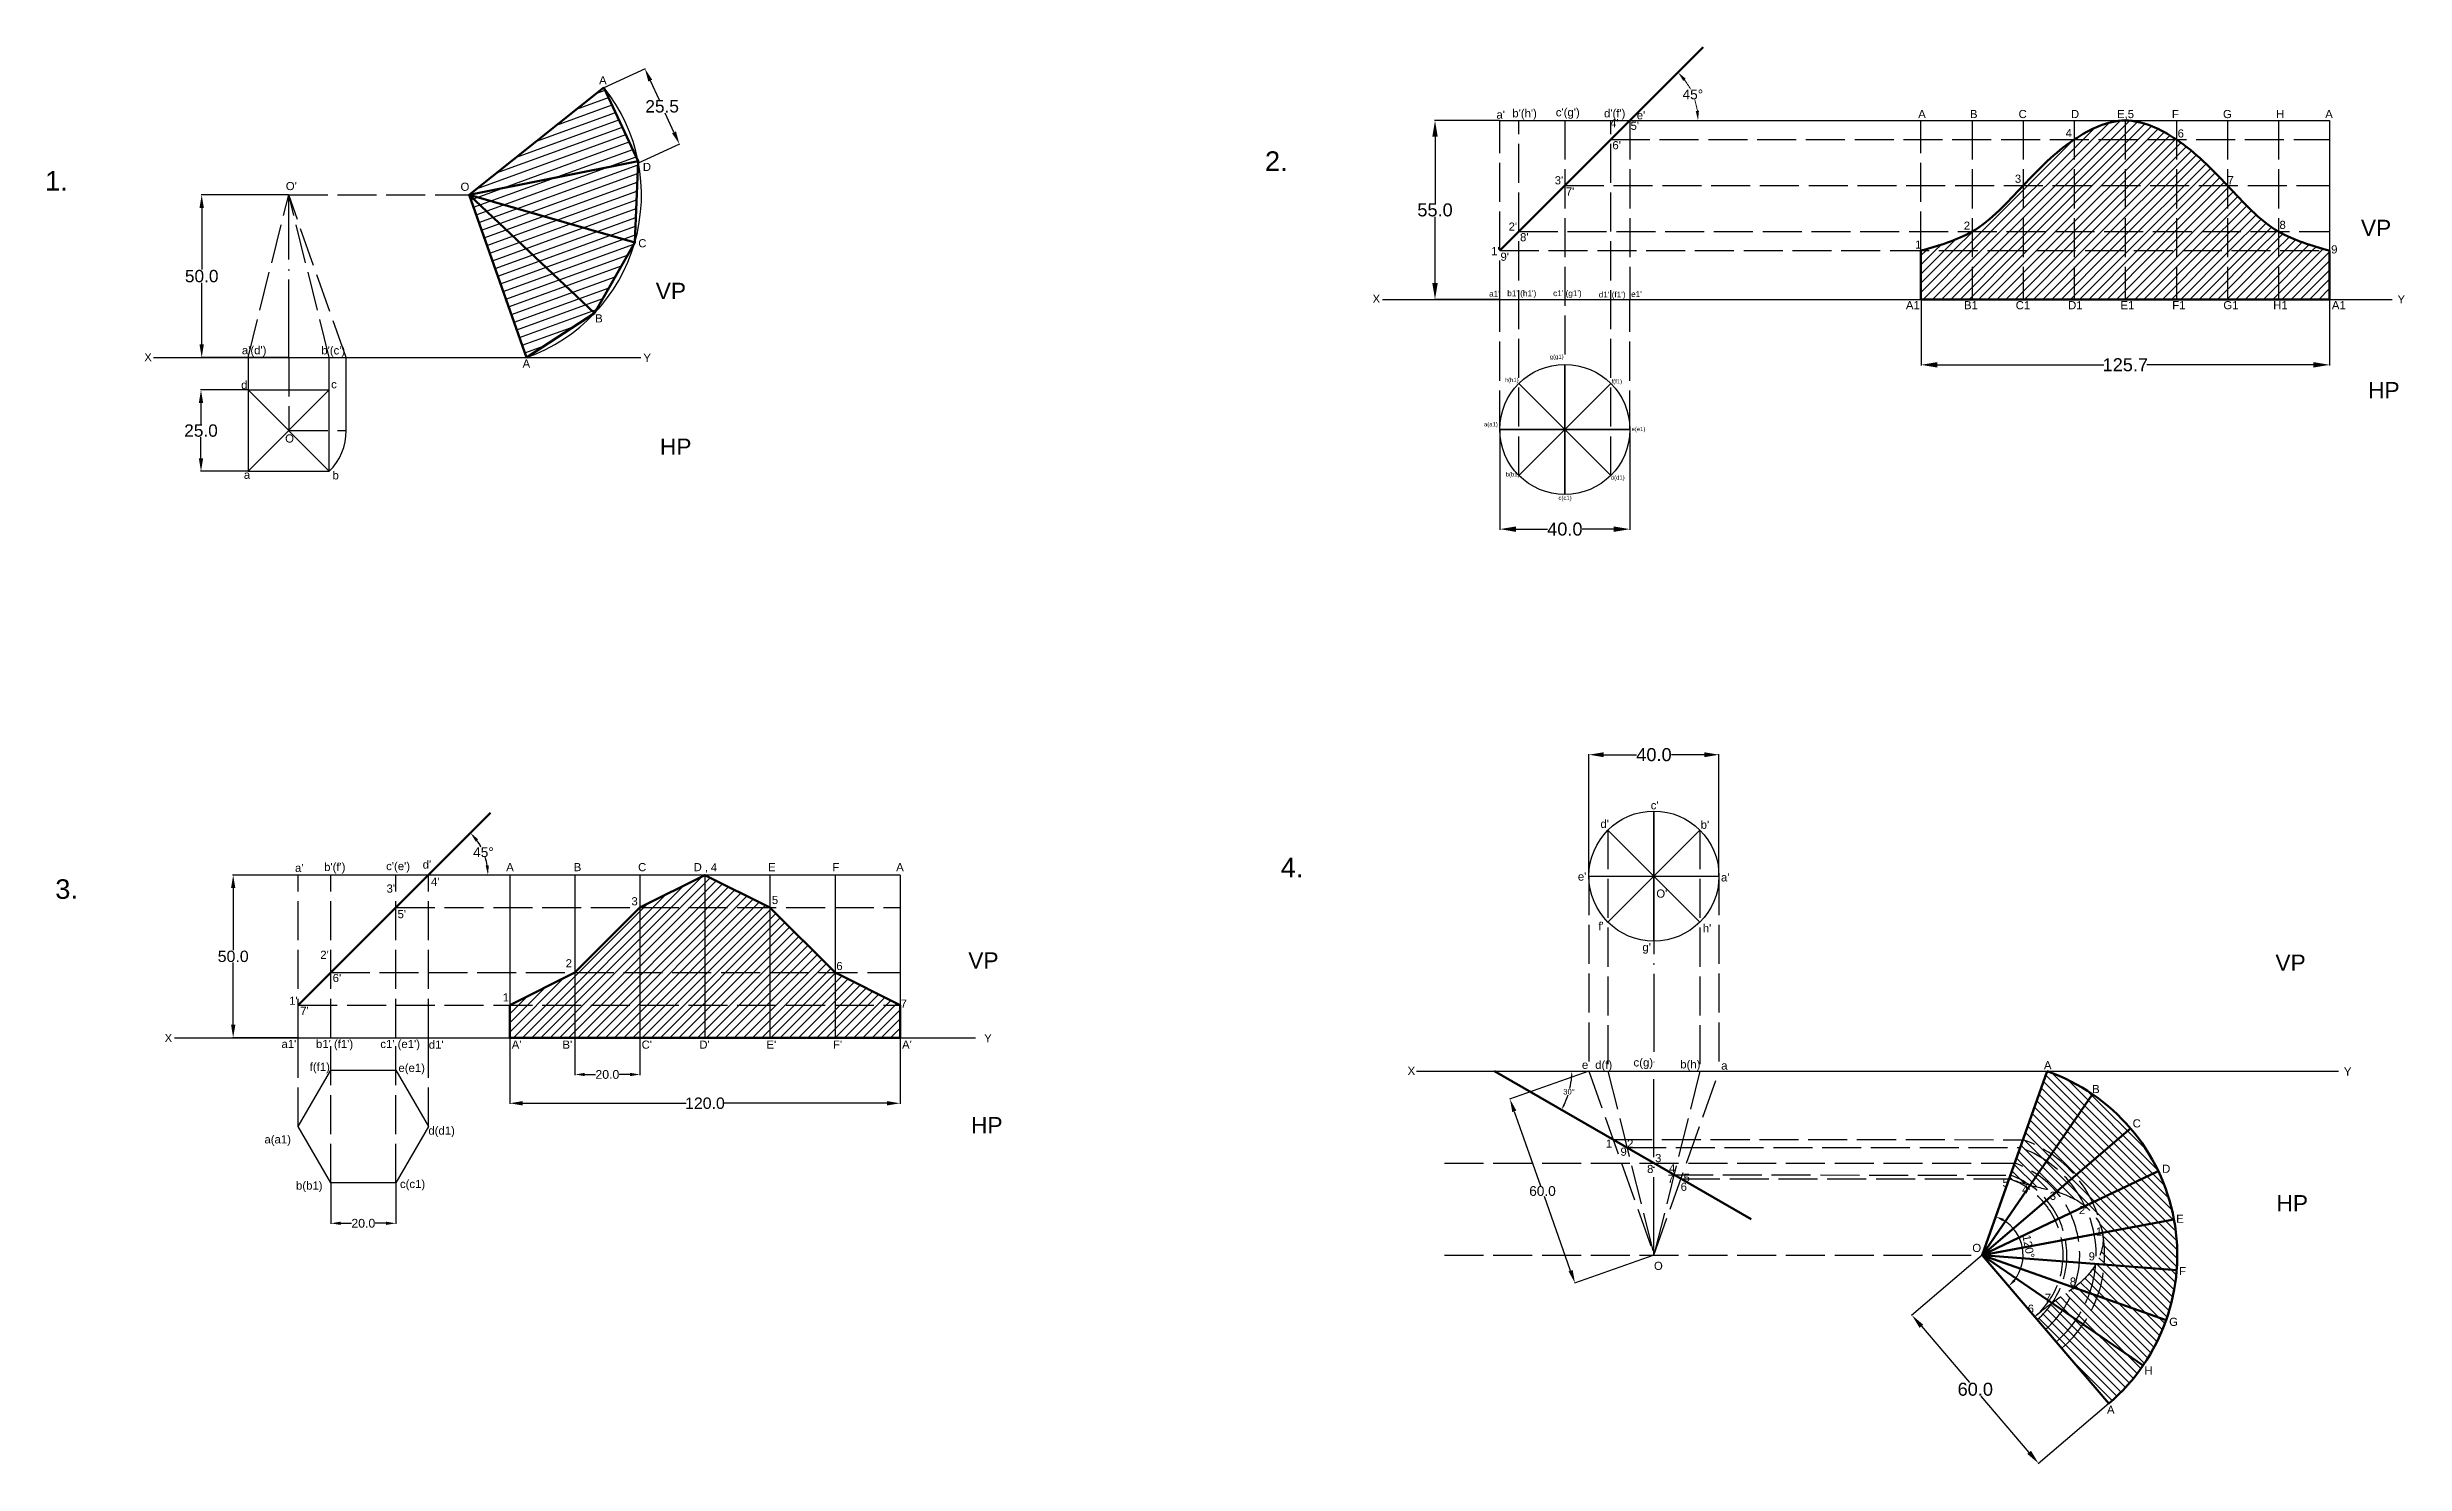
# Model space of a CAD drawing. Header units: millimetres. Extents: x 213 to 1234, y 144 to 627.
# Drawn here: x 213 to 938, y 191 to 627 of the extents above; entities that cross this region are included whole.
import ezdxf

# ---------------------------------------------------------------- set-up
doc = ezdxf.new("R2010")
doc.units = ezdxf.units.MM
doc.header["$MEASUREMENT"] = 0
for name, pattern in [('ACAD_ISO02W100', [15, 12, -3]), ('ACAD_ISO04W100', [30, 24, -3, 0, -3]), ('CENTER2', [28.575, 19.05, -3.175, 3.175, -3.175])]:
    doc.linetypes.add(name, pattern=pattern)
doc.styles.get("Standard").update_dxf_attribs({"font": 'arial.ttf'})
doc.dimstyles.new('ISO-25', dxfattribs={"dimtxt": 2.5, "dimasz": 2.5, "dimexe": 1.25, "dimexo": 0.625, "dimtad": 1, "dimtxsty": 'Standard', "dimcen": 2.5, "dimadec": 0, "dimazin": 0, "dimtfac": 1, "dimtmove": 0, "dimatfit": 3, "dimfxl": 1, "dimarcsym": 0})
doc.dimstyles.get("Standard").update_dxf_attribs({"dimtxt": 0.18, "dimasz": 0.18, "dimexe": 0.18, "dimexo": 0.0625, "dimgap": 0.09, "dimtad": 0, "dimtih": 1, "dimtoh": 1, "dimdec": 4, "dimzin": 0, "dimdsep": 46, "dimtxsty": 'Standard', "dimcen": 0.09, "dimadec": 0, "dimazin": 0, "dimtfac": 1, "dimtdec": 4, "dimtofl": 0, "dimtmove": 0, "dimatfit": 3, "dimfxl": 1, "dimtolj": 1, "dimtzin": 0, "dimarcsym": 0})

msp = doc.modelspace()

# ---------------------------------------------------------------- texts
at = {"transparency": 33554661}
for s, height, p in [('2.', 6, (587.02654, 588.55395)), ('1.', 6, (211.89477, 582.48637)), ('VP', 5, (924.05441, 568.51687)), ('VP', 5, (399.68419, 549.13859)), ('HP', 5, (926.26188, 518.62062)), ('HP', 5, (400.96285, 501.23101)), ('4.', 6, (591.85636, 371.32906)), ('3.', 6, (215.02663, 364.68171)), ('VP', 5, (495.80391, 343.2328)), ('VP', 5, (897.75403, 342.53384)), ('HP', 5, (496.64993, 292.5649)), ('HP', 5, (898.08112, 268.55765))]:
    msp.add_text(s, height=height, dxfattribs=at).set_placement(p)
at = {"linetype": 'CENTER2', "lineweight": -3, "transparency": 33554661, "char_height": 2.5, "attachment_point": 1}
for s, width, heights, insert in [('\\P\\PA', 25.0601751, [25.27652], (382.26032, 626.00696)), ('  D', 25.2437566, [0], (393.78063, 591.02766)), ("O'", 6.0828233, [0], (285.92521, 585.13934)), ('O', 7.7679061, [0], (339.65281, 584.92643)), ('  C', 13.2606799, [0], (392.37418, 567.54004)), ('  B', 10.3926665, [0], (379.10053, 544.42954)), ('   X', 7.4217703, [0], (239.48482, 532.48985)), ("a'(d')", 7.1063972, [0], (272.42428, 534.65797)), ("b'(c')", 5.1081651, [0], (296.84388, 534.6057)), ('   A', 6.8249705, [0], (355.82486, 530.54632)), ('  Y', 11.4159753, [0], (393.93843, 532.32649)), ('  d', 4.4348095, [0], (270.25371, 523.98776)), (' c', 5.1776695, [0], (298.89841, 524.1737)), ('O', 12.5, [0], (285.71982, 507.51298)), ('      a', 8.9228637, [0], (267.1977, 496.35311)), (' b', 9.6390991, [0], (299.30556, 496.16551))]:
    msp.add_mtext_dynamic_manual_height_columns(s, width=width, gutter_width=12.5, heights=heights, dxfattribs=dict(at, insert=insert))
at = {"lineweight": -3, "transparency": 33554661, "attachment_point": 1}
for s, width, heights, insert, char_height in [("\\P        a'", 11.7676981, [0], (650.45195, 611.28227), 2.5), ("b'(h')", 3.2709292, [0], (663.09584, 607.52693), 2.5), ("c'(g')", 5.7018682, [0], (676.47294, 607.82874), 2.5), ("d'(f')", 7.6524343, [0], (691.28914, 607.50796), 2.5), ("   4'", 5.272537, [0], (690.21966, 604.461), 2.5), ("       5'", 11.0219041, [5.64685], (692.66373, 603.67008), 2.5), ("\\P\\P\\P      e'", 17.2587894, [0], (695.54854, 619.4223), 2.5), ('A              B             C              D            E,5            F              G              H             A ', 138.1114438, [1.67482], (787.91426, 607.2884), 2.5), ("\\P\\P6'", 5.8578644, [0], (693.8665, 606.03843), 2.5), (' 4', 5.7989431, [0], (832.26695, 601.44217), 2.5), ('6', 5.4251463, [0], (867.68235, 601.31663), 2.5), ('  3', 5.6197121, [0], (815.69742, 587.38412), 2.5), ("\\P    3'", 6.6225377, [0], (672.24115, 591.08215), 2.5), (" 7'^I", 6.8951103, [0], (678.5768, 583.4588), 2.5), ('7', 6.1368788, [0], (883.01121, 586.93402), 2.5), ('2', 5.8843649, [0], (801.91788, 572.96182), 2.5), ('8', 5.608063, [0], (899.00269, 573.1986), 2.5), ("  2'", 5.8578644, [0], (660.01125, 572.66063), 2.5), ("       8'", 16.4897138, [6.44624], (658.67242, 569.41221), 2.5), ('1', 5.0453531, [0], (786.96766, 567.13022), 2.5), ('9', 4.6651392, [0], (914.89951, 565.66326), 2.5), ("1'", 3.6335071, [0], (656.569, 565.11778), 2.5), ("\\P\\P\\P\\P\\P\\P\\P\\P\\P\\P 9'", 11.0219041, [48.48881], (658.48117, 605.08301), 2.5), ("  a1'", 6.6969345, [0], (654.56071, 551.66604), 1.8), ("b1' (h1')", 9.9231392, [4.79401], (661.54242, 551.82323), 1.8), (" c1' (g1')", 12.2080465, [7.17737], (674.93534, 551.83185), 1.8), ("d1' (f1')", 11.4330894, [5.4628], (689.68223, 551.43251), 1.8), ("e1'", 7.9226748, [0], (699.62873, 551.57391), 1.8), ('            X', 17.2433535, [0], (608.47275, 550.47495), 2.5), ('A1              B1            C1            D1            E1            F1            G1           H1              A1', 138.1114438, [1.67482], (784.12785, 548.49852), 2.5), (' Y', 17.5086372, [0], (934.33506, 550.32618), 2.5), ('\\P   {\\H0.52x;g(g1)}', 11.1760714, [0], (671.71816, 536.21506), 2.5), (' h(h1)', 14.7048753, [10.14956], (660.28183, 524.91586), 1.3), (' \\P{\\H0.52x; f(f1)}', 12.1760886, [0], (693.09774, 528.64201), 2.5), ('\\P    {\\H0.52x;  a(a1)}', 14.6436509, [0], (649.49836, 515.46024), 2.5), ('\\P{\\H0.52x;e(e1)}', 11.6177567, [0], (699.77141, 513.99585), 2.5), ('        {\\H0.52x;  b(b1)}', 20.1071074, [8.42964], (652.29417, 495.87518), 2.5), ('d(d1)', 13.1370818, [0], (693.38834, 494.88992), 1.3), ('c(c1)', 12.1929126, [0], (677.29495, 488.63301), 1.3), (" a'", 4.8369498, [0], (287.77366, 375.43279), 2.5), ("b'(f')", 4.5372649, [0], (297.70377, 375.7187), 2.5), (" c'(e')", 10.0890988, [7.58725], (315.81842, 376.00097), 2.5), (" d'", 3.6382104, [0], (327.03263, 376.4823), 2.5), ("4'", 5.0743485, [0], (330.55673, 371.17139), 2.5), ('\\PA                   B                  C               D ,                   E                  F                  A', 123.1154367, [0], (353.69599, 379.84697), 2.5), ("  3'", 4.2251732, [0], (316.90508, 369.08867), 2.5), ('   3', 5.73951, [0], (389.29812, 365.17352), 2.5), ('5', 6.8920363, [0], (435.37761, 365.56402), 2.5), ("5'", 5.828863, [0], (320.28667, 361.22137), 2.5), ("  2'", 3.431004, [0], (296.52225, 348.71567), 2.5), ("6'", 7.2493096, [0], (300.33863, 341.57467), 2.5), (' 2', 3.7978402, [0], (371.01312, 346.10068), 2.5), (' 6', 7.1111954, [0], (454.2443, 345.26528), 2.5), ("  1'", 6.3598161, [6.77052], (285.0189, 334.59144), 2.5), ('   1', 6.7952013, [0], (349.71355, 335.61252), 2.5), ('     7', 7.6410871, [0], (470.13591, 333.69746), 2.5), ("7'", 4.9763116, [0], (290.35296, 331.46639), 2.5), ("a1'", 4.8369498, [0], (284.5799, 321.2877), 2.5), ("b1' (f1')", 12.8820833, [6.20479], (295.20932, 321.2877), 2.5), ("c1' (e1')", 13.3806607, [6.77285], (314.98188, 321.2877), 2.5), ("    d1'", 15.9357328, [0], (326.00415, 321.08145), 2.5), ("\\P  A'             B'                      C'               D'                  E'                  F'                   A'", 138.7867804, [9.01648], (353.45098, 325.25297), 2.5), ('f(f1)', 6.4829085, [0], (293.2751, 314.26002), 2.5), ('e(e1)', 5.8773063, [0], (320.55402, 313.93514), 2.5), ('^I^I^I a(a1)', 9.8385063, [0], (279.35091, 296.12583), 2.5), ('d(d1)', 14.9874001, [0], (329.75801, 294.64887), 2.5), ('b(b1)', 8.8604724, [3.83116], (289.06402, 277.74602), 2.5), ('c(c1)', 11.6307708, [0], (321.02724, 278.23412), 2.5)]:
    msp.add_mtext_dynamic_manual_height_columns(s, width=width, gutter_width=12.5, heights=heights, dxfattribs=dict(at, insert=insert, char_height=char_height))
at = {"transparency": 33554661, "char_height": 2.5, "attachment_point": 1}
for s, width, heights, insert in [("  c'", 5.1314896, [0], (703.70995, 394.69004)), (" d'", 4.130614, [0], (689.22738, 388.98344)), ("\\P  b'", 5.8578644, [0], (719.08157, 392.88854)), ("  e'", 4.7281072, [0], (681.30877, 372.78323)), ("a'", 8.8744016, [0], (727.25625, 372.52304)), ("O'", 1.9668926, [0], (707.37818, 367.53662)), ("   f'", 5.8578644, [0], (686.64656, 357.52808)), ("h'", 3.7596832, [0], (721.64226, 356.91892)), (" g'", 3.7996792, [0], (702.11526, 351.06105)), ('   X', 8.4542329, [0], (245.7568, 323.12151)), ('Y', 14.0263423, [0], (500.68135, 323.0399)), ('  X', 5.0700025, [0], (628.9503, 313.01593)), ('   e', 7.9726007, [0], (681.58217, 314.88112)), ('  d(f)', 9.1296038, [6.89938], (686.64656, 314.88113)), ('\\P c(g)', 7.7968891, [0], (699.39496, 319.78533)), ('b(h)', 5.7621063, [0], (714.73407, 315.01451)), ('\\P a', 10.5551404, [0], (726.35403, 318.82888)), ('\\P      A', 8.9087609, [0], (820.75349, 318.9295)), ('Y', 5.6570696, [0], (918.80407, 312.82624)), ('\\P  B', 10.786427, [0], (839.44845, 311.60296)), (' 1', 3.2281297, [0], (690.85366, 290.64022)), ('2', 2.1894236, [0], (698.38271, 290.63825)), ('C', 7.9163069, [0], (853.84606, 296.86809)), (' 9', 3.0007273, [0], (695.38198, 288.15708)), ('  8', 3.714981, [0], (702.59219, 282.85308)), ('3', 3.5865887, [0], (706.98595, 286.19774)), ('4', 3.3054836, [0], (711.26654, 283.05856)), ('D', 6.746377, [0], (862.9218, 282.91499)), (' 7', 2.9288026, [0], (709.89694, 279.81839)), ('6', 4.7315401, [0], (714.86111, 277.37671)), (' 5', 4.4061111, [0], (714.77245, 280.18652)), ('   5', 4.9642153, [0], (810.91616, 278.59117)), (' 4', 3.4280987, [0], (818.90028, 276.59023)), (' 3', 2.9906384, [0], (827.38733, 274.59657)), (' 2', 2.8522754, [0], (836.36086, 270.21153)), ('E', 8.6424404, [0], (867.25132, 267.54438)), ('  O', 5.1620772, [0], (802.61905, 258.56546)), ('  9', 4.1538858, [0], (838.37555, 255.97643)), ('\\PO', 13.6693377, [0], (706.64656, 257.22286)), (' 8', 2.831898, [0], (833.55028, 248.21446)), ('F', 6.0396391, [0], (868.13928, 251.46043)), (' 6', 3.1667588, [0], (820.59893, 239.86879)), ('  7', 4.1710447, [0], (824.8931, 243.21248)), ('G', 4.9096738, [0], (865.07817, 235.83493)), ('H', 6.8092496, [0], (857.44053, 220.8755)), ('A', 9.8119364, [0], (845.96492, 208.83029))]:
    msp.add_mtext_dynamic_manual_height_columns(s, width=width, gutter_width=12.5, heights=heights, dxfattribs=dict(at, insert=insert))
at = {"lineweight": -3, "transparency": 33554661, "insert": (411.75101, 375.59265), "char_height": 2.5, "attachment_point": 1}
msp.add_mtext('     4', dxfattribs=at)
at = {"color": 0, "transparency": 33554661, "insert": (841.59003, 263.60227), "char_height": 2.5, "attachment_point": 1}
msp.add_mtext_dynamic_manual_height_columns(' 1', width=3.0052241, gutter_width=12.5, heights=[0], dxfattribs=at)

# ---------------------------------------------------------------- blocks, each defined once
blk = doc.blocks.new('*D160')
at = {"color": 0, "lineweight": -2, "transparency": 16777216}
for p, q in [((286.74, 581.17), (259.88, 581.17)), ((260.06, 577.17), (260.06, 558.2)), ((260.06, 535.17), (260.06, 554.14)), ((286.74, 531.17), (259.88, 531.17))]:
    blk.add_line(p, q, dxfattribs=at)
at = {"color": 0, "transparency": 16777216}
for points in [[(259.39, 577.17), (260.73, 577.17), (260.06, 581.17)], [(259.39, 535.17), (260.73, 535.17), (260.06, 531.17)]]:
    blk.add_solid(points, dxfattribs=at)
at = {"layer": 'Defpoints', "color": 0, "transparency": 16777216}
for p in [(286.81, 581.17), (260.06, 531.17), (286.81, 531.17)]:
    blk.add_point(p, dxfattribs=at)
at = {"color": 0, "transparency": 16777216, "insert": (260.06, 556.17), "char_height": 3.8, "attachment_point": 5}
blk.add_mtext('\\A1;50.0', dxfattribs=at)
blk = doc.blocks.new('*D162')
at = {"color": 0, "lineweight": -2, "transparency": 16777216}
for p, q in [((274.24, 521.17), (259.66, 521.17)), ((259.84, 517.17), (259.84, 510.7)), ((259.84, 500.17), (259.84, 506.64)), ((274.24, 496.17), (259.66, 496.17))]:
    blk.add_line(p, q, dxfattribs=at)
at = {"color": 0, "transparency": 16777216}
for points in [[(259.17, 517.17), (260.51, 517.17), (259.84, 521.17)], [(259.17, 500.17), (260.51, 500.17), (259.84, 496.17)]]:
    blk.add_solid(points, dxfattribs=at)
at = {"layer": 'Defpoints', "color": 0, "transparency": 16777216}
for p in [(274.31, 521.17), (259.84, 496.17), (274.31, 496.17)]:
    blk.add_point(p, dxfattribs=at)
at = {"color": 0, "transparency": 16777216, "insert": (259.84, 508.67), "char_height": 3.8, "attachment_point": 5}
blk.add_mtext('\\A1;25.0', dxfattribs=at)
blk = doc.blocks.new('*D163')
at = {"color": 0, "lineweight": -2, "transparency": 16777216}
for p, q in [((383.81, 614.23), (396.5, 620.04)), ((398, 616.33), (400.72, 610.41)), ((405.29, 600.43), (402.58, 606.35)), ((394.43, 591.05), (407.12, 596.87))]:
    blk.add_line(p, q, dxfattribs=at)
at = {"color": 0, "transparency": 16777216}
for points in [[(398.61, 616.61), (397.4, 616.05), (396.34, 619.97)], [(405.9, 600.71), (404.69, 600.15), (406.96, 596.8)]]:
    blk.add_solid(points, dxfattribs=at)
at = {"layer": 'Defpoints', "color": 0, "transparency": 16777216}
for p in [(383.75, 614.2), (406.96, 596.8), (394.37, 591.03)]:
    blk.add_point(p, dxfattribs=at)
at = {"color": 0, "transparency": 16777216, "insert": (401.65, 608.38), "char_height": 3.8, "attachment_point": 5}
blk.add_mtext('\\A1;25.5', dxfattribs=at)
blk = doc.blocks.new('*D174')
at = {"color": 0, "lineweight": -2, "transparency": 16777216}
for p, q in [((289.7, 371.97), (269.56, 371.97)), ((269.74, 367.97), (269.74, 348.85)), ((269.74, 325.97), (269.74, 345.09)), ((289.7, 321.97), (269.56, 321.97))]:
    blk.add_line(p, q, dxfattribs=at)
at = {"color": 0, "transparency": 16777216}
for points in [[(269.08, 367.97), (270.41, 367.97), (269.74, 371.97)], [(269.08, 325.97), (270.41, 325.97), (269.74, 321.97)]]:
    blk.add_solid(points, dxfattribs=at)
at = {"layer": 'Defpoints', "color": 0, "transparency": 16777216}
for p in [(289.76, 371.97), (269.74, 321.97), (289.76, 321.97)]:
    blk.add_point(p, dxfattribs=at)
at = {"color": 0, "transparency": 16777216, "insert": (269.74, 346.97), "char_height": 3.5, "attachment_point": 5}
blk.add_mtext('\\A1;50.0', dxfattribs=at)
blk = doc.blocks.new('*D176')
at = {"color": 0, "lineweight": -2, "transparency": 16777216}
for p, q in [((374.81, 321.91), (374.81, 310.47)), ((394.81, 321.91), (394.81, 310.47)), ((377.81, 310.65), (381.2, 310.65)), ((391.81, 310.65), (388.43, 310.65))]:
    blk.add_line(p, q, dxfattribs=at)
at = {"color": 0, "transparency": 16777216}
for points in [[(377.81, 311.15), (377.81, 310.15), (374.81, 310.65)], [(391.81, 311.15), (391.81, 310.15), (394.81, 310.65)]]:
    blk.add_solid(points, dxfattribs=at)
at = {"layer": 'Defpoints', "color": 0, "transparency": 16777216}
for p in [(374.81, 321.97), (394.81, 321.97), (394.81, 310.65)]:
    blk.add_point(p, dxfattribs=at)
at = {"color": 0, "transparency": 16777216, "insert": (384.81, 310.65), "char_height": 2.7, "attachment_point": 5}
blk.add_mtext('\\A1;20.0', dxfattribs=at)
blk = doc.blocks.new('*D177')
at = {"color": 0, "lineweight": -2, "transparency": 16777216}
for start, end in [(28.08364, 35.62286), (9.37935, 17.13611)]:
    blk.add_arc((329.75, 371.97), 18.35, start, end, dxfattribs=at)
at = {"color": 0, "transparency": 16777216}
for points in [[(344.29, 382.33), (345.05, 382.98), (342.73, 384.94)], [(348.35, 375), (347.36, 374.92), (348.1, 371.97)]]:
    blk.add_solid(points, dxfattribs=at)
at = {"layer": 'Defpoints', "color": 0, "transparency": 16777216}
for p in [(348.87, 391.09), (289.76, 371.97), (347.48, 376.72), (474.81, 371.97), (289.76, 331.97)]:
    blk.add_point(p, dxfattribs=at)
at = {"color": 0, "transparency": 16777216, "insert": (346.7, 378.99), "char_height": 3, "attachment_point": 5}
blk.add_mtext('\\A1;45°', dxfattribs=at)
blk = doc.blocks.new('*D178')
at = {"color": 0, "lineweight": -2, "transparency": 16777216}
for p, q in [((299.76, 277.27), (299.76, 264.7)), ((319.76, 277.27), (319.76, 264.7)), ((302.76, 264.88), (306.14, 264.88)), ((316.76, 264.88), (313.37, 264.88))]:
    blk.add_line(p, q, dxfattribs=at)
at = {"color": 0, "transparency": 16777216}
for points in [[(302.76, 265.38), (302.76, 264.38), (299.76, 264.88)], [(316.76, 265.38), (316.76, 264.38), (319.76, 264.88)]]:
    blk.add_solid(points, dxfattribs=at)
at = {"layer": 'Defpoints', "color": 0, "transparency": 16777216}
for p in [(299.76, 277.33), (319.76, 277.33), (319.76, 264.88)]:
    blk.add_point(p, dxfattribs=at)
at = {"color": 0, "transparency": 16777216, "insert": (309.76, 264.88), "char_height": 2.7, "attachment_point": 5}
blk.add_mtext('\\A1;20.0', dxfattribs=at)
blk = doc.blocks.new('*D179')
at = {"color": 0, "lineweight": -2, "transparency": 16777216}
for p, q in [((354.81, 321.91), (354.81, 301.62)), ((474.81, 321.91), (474.81, 301.62)), ((358.81, 301.8), (408.99, 301.8)), ((470.81, 301.8), (420.64, 301.8))]:
    blk.add_line(p, q, dxfattribs=at)
at = {"color": 0, "transparency": 16777216}
for points in [[(358.81, 302.47), (358.81, 301.13), (354.81, 301.8)], [(470.81, 302.47), (470.81, 301.13), (474.81, 301.8)]]:
    blk.add_solid(points, dxfattribs=at)
at = {"layer": 'Defpoints', "color": 0, "transparency": 16777216}
for p in [(354.81, 321.97), (474.81, 321.97), (474.81, 301.8)]:
    blk.add_point(p, dxfattribs=at)
at = {"color": 0, "transparency": 16777216, "insert": (414.81, 301.8), "char_height": 3.5, "attachment_point": 5}
blk.add_mtext('\\A1;120.0', dxfattribs=at)
blk = doc.blocks.new('*U111')
at = {"lineweight": -3, "transparency": 33554661}
for p, q in [((20, 0), (20, 40)), ((0, 20), (40, 20))]:
    blk.add_line(p, q, dxfattribs=at)
blk = doc.blocks.new('*U112')
at = {"color": 0, "linetype": 'ByBlock', "lineweight": -2, "transparency": 16777216}
for p, rotation in [((545.65, 326.57), 45.00000000000001), ((573.93, 354.86), 135), ((545.65, 383.14), 225.0000000000001), ((565.65, 334.86), 90.00000000000001), ((565.65, 374.86), 180)]:
    blk.add_blockref('*U111', p, dxfattribs=dict(at, rotation=rotation))
blk.add_blockref('*U111', (525.65, 334.86), dxfattribs=at)
blk = doc.blocks.new('*D164')
at = {"color": 0, "lineweight": -2, "transparency": 16777216}
for p, q in [((788.77, 548.97), (788.77, 528.73)), ((914.43, 548.97), (914.43, 528.73)), ((793.77, 528.91), (844.95, 528.91)), ((909.43, 528.91), (858.25, 528.91))]:
    blk.add_line(p, q, dxfattribs=at)
at = {"color": 0, "transparency": 16777216}
for points in [[(793.77, 529.74), (793.77, 528.07), (788.77, 528.91)], [(909.43, 529.74), (909.43, 528.07), (914.43, 528.91)]]:
    blk.add_solid(points, dxfattribs=at)
at = {"layer": 'Defpoints', "color": 0, "transparency": 16777216}
for p in [(788.77, 549.03), (914.43, 549.03), (914.43, 528.91)]:
    blk.add_point(p, dxfattribs=at)
at = {"color": 0, "transparency": 16777216, "insert": (851.6, 528.91), "char_height": 4, "attachment_point": 5}
blk.add_mtext('\\A1;125.7', dxfattribs=at)
blk = doc.blocks.new('*D165')
at = {"color": 0, "lineweight": -2, "transparency": 16777216}
for p, q in [((659.25, 508.97), (659.25, 478.19)), ((699.25, 508.97), (699.25, 478.19)), ((664.25, 478.37), (673.89, 478.37)), ((694.25, 478.37), (684.6, 478.37))]:
    blk.add_line(p, q, dxfattribs=at)
at = {"color": 0, "transparency": 16777216}
for points in [[(664.25, 479.2), (664.25, 477.53), (659.25, 478.37)], [(694.25, 479.2), (694.25, 477.53), (699.25, 478.37)]]:
    blk.add_solid(points, dxfattribs=at)
at = {"layer": 'Defpoints', "color": 0, "transparency": 16777216}
for p in [(659.25, 509.03), (699.25, 509.03), (699.25, 478.37)]:
    blk.add_point(p, dxfattribs=at)
at = {"color": 0, "transparency": 16777216, "insert": (679.25, 478.37), "char_height": 4, "attachment_point": 5}
blk.add_mtext('\\A1;40.0', dxfattribs=at)
blk = doc.blocks.new('*D166')
at = {"color": 0, "lineweight": -2, "transparency": 16777216}
for p, q in [((659.18, 604.03), (639.14, 604.03)), ((639.32, 599.03), (639.32, 578.66)), ((639.32, 554.03), (639.32, 574.4)), ((659.18, 549.03), (639.14, 549.03))]:
    blk.add_line(p, q, dxfattribs=at)
at = {"color": 0, "transparency": 16777216}
for points in [[(638.49, 599.03), (640.16, 599.03), (639.32, 604.03)], [(638.49, 554.03), (640.16, 554.03), (639.32, 549.03)]]:
    blk.add_solid(points, dxfattribs=at)
at = {"layer": 'Defpoints', "color": 0, "transparency": 16777216}
for p in [(639.32, 604.03), (659.25, 604.03), (659.25, 549.03)]:
    blk.add_point(p, dxfattribs=at)
at = {"color": 0, "transparency": 16777216, "insert": (639.32, 576.53), "char_height": 4, "attachment_point": 5}
blk.add_mtext('\\A1;55.0', dxfattribs=at)
blk = doc.blocks.new('*D167')
at = {"color": 0, "lineweight": 5, "transparency": 16777216}
for start, end in [(27.37291, 36.7904), (8.2096, 17.79347)]:
    blk.add_arc((699.25, 604.03), 20.96, start, end, dxfattribs=at)
at = {"color": 0, "transparency": 16777216}
for points in [[(715.65, 616.25), (716.41, 616.91), (714.06, 618.85)], [(720.49, 607.06), (719.49, 606.99), (720.2, 604.03)]]:
    blk.add_solid(points, dxfattribs=at)
at = {"layer": 'Defpoints', "color": 0, "transparency": 16777216}
for p in [(721.82, 626.61), (719.49, 609.46), (699.25, 604.03), (914.43, 604.03), (659.25, 564.03)]:
    blk.add_point(p, dxfattribs=at)
at = {"color": 0, "transparency": 16777216, "insert": (718.61, 612.05), "char_height": 3, "attachment_point": 5}
blk.add_mtext('\\A1;45°', dxfattribs=at)
blk = doc.blocks.new('*U191')
at = {"lineweight": -3, "transparency": 33554661}
blk.add_line((0, 40), (0, 0), dxfattribs=at)
blk = doc.blocks.new('*U193')
at = {"color": 0, "linetype": 'ByBlock', "lineweight": -2, "transparency": 16777216}
blk.add_blockref('*U191', (585.65, 186.16), dxfattribs=at)
for p, rotation in [((585.65, 226.16), 180), ((599.79, 192.02), 44.99999999999999), ((599.79, 220.3), 135), ((571.51, 220.3), 225), ((605.65, 206.16), 90)]:
    blk.add_blockref('*U191', p, dxfattribs=dict(at, rotation=rotation))
blk = doc.blocks.new('*D200')
at = {"color": 0, "lineweight": -2, "transparency": 16777216}
blk.add_arc((807.58, 255.1), 12.58, 321.9299, 59.12766, dxfattribs=at)
at = {"color": 0, "transparency": 16777216}
for points in [[(813.86, 265.53), (814.21, 266.28), (811.77, 266.97)], [(817.78, 247.05), (817.18, 247.63), (815.75, 245.54)]]:
    blk.add_solid(points, dxfattribs=at)
at = {"layer": 'Defpoints', "color": 0, "transparency": 16777216}
for p in [(827.58, 311.67), (807.58, 255.1), (807.58, 255.1), (819.99, 253.03), (846.57, 209.5)]:
    blk.add_point(p, dxfattribs=at)
at = {"color": 0, "transparency": 16777216, "insert": (821.82, 257.75), "char_height": 2.5, "attachment_point": 5, "rotation": 280.52878}
blk.add_mtext('120°', dxfattribs=at)
blk = doc.blocks.new('*D203')
at = {"color": 0, "lineweight": -2, "transparency": 16777216}
for start, end in [(346.94847, 355.89663), (334.10337, 342.14715)]:
    blk.add_arc((657.66, 311.67), 23.74, start, end, dxfattribs=at)
at = {"color": 0, "transparency": 16777216}
for points in [[(681.06, 309.98), (681.62, 309.96), (681.4, 311.67)], [(679.27, 301.17), (678.76, 301.43), (678.22, 299.8)]]:
    blk.add_solid(points, dxfattribs=at)
at = {"layer": 'Defpoints', "color": 0, "transparency": 16777216}
for p in [(633.67, 311.67), (657.66, 311.67), (681.04, 307.55), (917.2, 311.67), (736.5, 266.15)]:
    blk.add_point(p, dxfattribs=at)
at = {"color": 0, "transparency": 16777216, "insert": (680.54, 305.35), "char_height": 1.7, "attachment_point": 5}
blk.add_mtext('\\A1;30°', dxfattribs=at)
blk = doc.blocks.new('*D204')
at = {"color": 0, "lineweight": -2, "transparency": 16777216}
for p, q in [((686.65, 371.73), (686.65, 409.18)), ((691.15, 409), (701.29, 409)), ((722.15, 409), (712.01, 409)), ((726.65, 371.73), (726.65, 409.18))]:
    blk.add_line(p, q, dxfattribs=at)
at = {"color": 0, "transparency": 16777216}
for points in [[(691.15, 409.75), (691.15, 408.25), (686.65, 409)], [(722.15, 409.75), (722.15, 408.25), (726.65, 409)]]:
    blk.add_solid(points, dxfattribs=at)
at = {"layer": 'Defpoints', "color": 0, "transparency": 16777216}
for p in [(726.65, 409), (686.65, 371.67), (726.65, 371.67)]:
    blk.add_point(p, dxfattribs=at)
at = {"color": 0, "transparency": 16777216, "insert": (706.65, 409), "char_height": 4, "attachment_point": 5}
blk.add_mtext('\\A1;40.0', dxfattribs=at)
blk = doc.blocks.new('*D205')
at = {"color": 0, "lineweight": -2, "transparency": 16777216}
for p, q in [((807.53, 255.06), (785.83, 236.51)), ((788.89, 233.21), (803.64, 215.96)), ((822.03, 194.44), (807.29, 211.69)), ((846.52, 209.46), (824.82, 190.91))]:
    blk.add_line(p, q, dxfattribs=at)
at = {"color": 0, "transparency": 16777216}
for points in [[(789.46, 233.7), (788.32, 232.72), (785.97, 236.63)], [(822.6, 194.93), (821.46, 193.96), (824.96, 191.02)]]:
    blk.add_solid(points, dxfattribs=at)
at = {"layer": 'Defpoints', "color": 0, "transparency": 16777216}
for p in [(807.58, 255.1), (846.57, 209.5), (824.96, 191.02)]:
    blk.add_point(p, dxfattribs=at)
at = {"color": 0, "transparency": 16777216, "insert": (805.46, 213.83), "char_height": 4, "attachment_point": 5}
blk.add_mtext('\\A1;60.0', dxfattribs=at)
blk = doc.blocks.new('*D207')
at = {"color": 0, "lineweight": -2, "transparency": 16777216}
for p, q in [((686.59, 311.65), (662.2, 303.03)), ((663.7, 299.31), (671.79, 276.42)), ((681.03, 250.29), (672.94, 273.18)), ((706.59, 255.08), (682.2, 246.46))]:
    blk.add_line(p, q, dxfattribs=at)
at = {"color": 0, "transparency": 16777216}
for points in [[(664.33, 299.54), (663.07, 299.09), (662.37, 303.09)], [(681.66, 250.51), (680.4, 250.07), (682.37, 246.52)]]:
    blk.add_solid(points, dxfattribs=at)
at = {"layer": 'Defpoints', "color": 0, "transparency": 16777216}
for p in [(686.65, 311.67), (662.37, 303.09), (706.65, 255.1)]:
    blk.add_point(p, dxfattribs=at)
at = {"color": 0, "transparency": 16777216, "insert": (672.37, 274.8), "char_height": 3, "attachment_point": 5}
blk.add_mtext('\\A1;60.0', dxfattribs=at)

# ---------------------------------------------------------------- dimensions: what is measured, and where the dimension line sits
at = {"color": 1}
for base, line1, line2, override, picture, middle in [((719.48745, 609.45568), ((699.24621, 604.03205), (914.42621, 604.03205)), ((659.24621, 564.03205), (721.8219, 626.60774)), {"dimtxt": 3, "dimasz": 3, "dimlwd": 5}, '*D167', (718.60635, 612.05129)), ((347.47633, 376.71806), ((474.81096, 371.96938), (289.75801, 371.96938)), ((289.75801, 331.96938), (348.87146, 391.0874)), {"dimtxt": 3, "dimasz": 3}, '*D177', (346.70485, 378.99065))]:
    dim = msp.add_angular_dim_2l(base=base, line1=line1, line2=line2, dimstyle='Standard', override=override, dxfattribs=at)
    dim.commit()
    dim.dimension.update_dxf_attribs({"geometry": picture, "text_midpoint": middle})
for p1, p2, distance, override, picture, middle in [((383.75271, 614.201), (394.37462, 591.02766), 13.84223, {"dimtxt": 3.8, "dimasz": 4, "dimdec": 1}, '*D163', (401.64699, 608.38212)), ((706.64656, 255.10167), (686.64656, 311.67022), 25.7534, {"dimtxt": 3, "dimasz": 4, "dimdec": 1}, '*D207', (672.36602, 274.80148)), ((807.57558, 255.10167), (846.56538, 209.49689), -28.42797, {"dimtxt": 4, "dimasz": 4.5, "dimdec": 1}, '*D205', (805.46296, 213.82594))]:
    dim = msp.add_aligned_dim(p1=p1, p2=p2, distance=distance, dimstyle='Standard', override=override, dxfattribs=at)
    dim.commit()
    dim.dimension.update_dxf_attribs({"geometry": picture, "text_midpoint": middle})
for base, p1, p2, override, picture, middle in [((639.32249, 604.03205), (659.24621, 549.03205), (659.24621, 604.03205), {"dimtxt": 4, "dimasz": 5, "dimdec": 1}, '*D166', (639.32249, 576.53205)), ((260.06039, 531.16551), (286.80556, 581.16551), (286.80556, 531.16551), {"dimtxt": 3.8, "dimasz": 4, "dimdec": 1}, '*D160', (260.06039, 556.16551)), ((259.83968, 496.16551), (274.30556, 521.16551), (274.30556, 496.16551), {"dimtxt": 3.8, "dimasz": 4, "dimdec": 1}, '*D162', (259.83968, 508.66551)), ((269.74413, 321.96938), (289.75801, 371.96938), (289.75801, 321.96938), {"dimtxt": 3.5, "dimasz": 4, "dimdec": 1}, '*D174', (269.74413, 346.96938))]:
    dim = msp.add_linear_dim(base=base, p1=p1, p2=p2, angle=90, dimstyle='Standard', override=override, dxfattribs=at)
    dim.commit()
    dim.dimension.update_dxf_attribs({"geometry": picture, "text_midpoint": middle})
for base, p1, p2, override, picture, middle in [((914.42621, 528.90604), (788.76621, 549.03205), (914.42621, 549.03205), {"dimtxt": 4, "dimasz": 5, "dimdec": 1}, '*D164', (851.59621, 528.90604)), ((699.24621, 478.36711), (659.24621, 509.03205), (699.24621, 509.03205), {"dimtxt": 4, "dimasz": 5, "dimdec": 1}, '*D165', (679.24621, 478.36711)), ((726.64656, 408.99885), (686.64656, 371.67022), (726.64656, 371.67022), {"dimtxt": 4, "dimasz": 4.5, "dimdec": 1}, '*D204', (706.64656, 408.99885)), ((474.81096, 301.79936), (354.81096, 321.96938), (474.81096, 321.96938), {"dimtxt": 3.5, "dimasz": 4, "dimdec": 1}, '*D179', (414.81096, 301.79936)), ((319.75801, 264.8846), (299.75801, 277.32836), (319.75801, 277.32836), {"dimtxt": 2.7, "dimasz": 3, "dimdec": 1}, '*D178', (309.75801, 264.8846))]:
    dim = msp.add_linear_dim(base=base, p1=p1, p2=p2, dimstyle='Standard', override=override, dxfattribs=at)
    dim.commit()
    dim.dimension.update_dxf_attribs({"geometry": picture, "text_midpoint": middle})
dim = msp.add_linear_dim(base=(394.81096, 310.64714), p1=(374.81096, 321.96938), p2=(394.81096, 321.96938), dimstyle='Standard', override={"dimtxt": 2.7, "dimasz": 3, "dimdec": 1}, dxfattribs=at)
dim.commit()
dim.dimension.update_dxf_attribs({"geometry": '*D176', "text_midpoint": (384.81096, 310.64714), "dimtype": 160})
dim = msp.add_angular_dim_2l(base=(681.03843, 307.5474), line1=((736.49581, 266.15248), (657.65677, 311.67022)), line2=((633.66502, 311.67022), (917.20205, 311.67022)), dimstyle='Standard', override={"dimtxt": 1.7, "dimasz": 1.7}, dxfattribs=at)
dim.commit()
dim.dimension.update_dxf_attribs({"geometry": '*D203', "text_midpoint": (680.54246, 305.34999), "dimtype": 162})
at = {"transparency": 33554661}
dim = msp.add_angular_dim_2l(base=(819.98842, 253.03089), line1=((807.57558, 255.10167), (846.56538, 209.49689)), line2=((807.57558, 255.10167), (827.57558, 311.67022)), dimstyle='ISO-25', dxfattribs=at)
dim.commit()
dim.dimension.update_dxf_attribs({"geometry": '*D200', "text_midpoint": (821.8175, 257.74866)})

# ---------------------------------------------------------------- hatches: boundary and pattern name
at = {"lineweight": -3, "transparency": 33554661}
h = msp.add_hatch(dxfattribs=at)
h.set_pattern_fill('_USER', color=2, scale=2.5, angle=20, pattern_type=0)
h.set_pattern_definition([(20, (0, 0), (-0.85505, 2.3492316), [])])
h.paths.add_polyline_path([(383.75271, 614.201), (342.26974, 581.16551), (394.27809, 591.52466)])
h.paths.add_polyline_path([(394.27809, 591.52466), (342.26974, 581.16551), (393.24475, 566.54603)])
h.paths.add_polyline_path([(342.26974, 581.16551), (380.88234, 544.81654), (393.24475, 566.54603)])
h.paths.add_polyline_path([(342.26974, 581.16551), (359.93838, 531.16551), (380.88234, 544.81654)])
h = msp.add_hatch(dxfattribs=at)
h.set_pattern_fill('ANSI31', color=2, scale=16)
edge = h.paths.add_edge_path()
edge.add_spline(control_points=[(804.47371, 569.88992), (799.71689, 567.11543), (794.24155, 565.57374), (788.76621, 564.03205)], knot_values=[0, 0, 0, 0, 16.764251588, 16.764251588, 16.764251588, 16.764251588], degree=3, periodic=0)
edge.add_line((788.76621, 564.03205), (804.47371, 564.03205))
edge.add_line((804.47371, 564.03205), (804.47371, 569.88992))
h.paths.add_polyline_path([(820.18121, 569.88992), (804.47371, 569.88992), (804.47371, 564.03205), (820.18121, 564.03205)])
edge = h.paths.add_edge_path()
edge.add_spline(control_points=[(820.18121, 584.03205), (815.32609, 578.84547), (810.47096, 573.38791), (804.47371, 569.88992)], knot_values=[0, 0, 0, 0, 21.135883143, 21.135883143, 21.135883143, 21.135883143], degree=3, periodic=0)
edge.add_line((804.47371, 569.88992), (820.18121, 569.88992))
edge.add_line((820.18121, 569.88992), (820.18121, 584.03205))
h.paths.add_polyline_path([(835.88871, 584.03205), (820.18121, 584.03205), (820.18121, 569.88992), (835.88871, 569.88992)])
h.paths.add_polyline_path([(835.88871, 569.88992), (820.18121, 569.88992), (820.18121, 564.03205), (835.88871, 564.03205)])
h.paths.add_polyline_path([(851.59621, 569.88992), (835.88871, 569.88992), (835.88871, 564.03205), (851.59621, 564.03205)])
h.paths.add_polyline_path([(851.59621, 584.03205), (835.88871, 584.03205), (835.88871, 569.88992), (851.59621, 569.88992)])
h.paths.add_polyline_path([(851.59621, 598.17419), (835.88871, 598.17419), (835.88871, 584.03205), (851.59621, 584.03205)])
edge = h.paths.add_edge_path()
edge.add_spline(control_points=[(835.88871, 598.17419), (829.89145, 594.13422), (825.03633, 589.21863), (820.18121, 584.03205)], knot_values=[0, 0, 0, 0, 21.135883143, 21.135883143, 21.135883143, 21.135883143], degree=3, periodic=0)
edge.add_line((820.18121, 584.03205), (835.88871, 584.03205))
edge.add_line((835.88871, 584.03205), (835.88871, 598.17419))
edge = h.paths.add_edge_path()
edge.add_spline(control_points=[(851.59621, 604.03205), (846.12087, 604.03205), (840.64552, 601.37855), (835.88871, 598.17419)], knot_values=[0, 0, 0, 0, 16.764251588, 16.764251588, 16.764251588, 16.764251588], degree=3, periodic=0)
edge.add_line((835.88871, 598.17419), (851.59621, 598.17419))
edge.add_line((851.59621, 598.17419), (851.59621, 604.03205))
edge = h.paths.add_edge_path()
edge.add_spline(control_points=[(867.30371, 598.17419), (862.54689, 601.37855), (857.07155, 604.03205), (851.59621, 604.03205)], knot_values=[0, 0, 0, 0, 16.764251588, 16.764251588, 16.764251588, 16.764251588], degree=3, periodic=0)
edge.add_line((851.59621, 604.03205), (851.59621, 598.17419))
edge.add_line((851.59621, 598.17419), (867.30371, 598.17419))
h.paths.add_polyline_path([(867.30371, 598.17419), (851.59621, 598.17419), (851.59621, 584.03205), (867.30371, 584.03205)])
h.paths.add_polyline_path([(867.30371, 584.03205), (851.59621, 584.03205), (851.59621, 569.88992), (867.30371, 569.88992)])
h.paths.add_polyline_path([(867.30371, 569.88992), (851.59621, 569.88992), (851.59621, 564.03205), (867.30371, 564.03205)])
h.paths.add_polyline_path([(883.01121, 569.88992), (867.30371, 569.88992), (867.30371, 564.03205), (883.01121, 564.03205)])
h.paths.add_polyline_path([(883.01121, 584.03205), (867.30371, 584.03205), (867.30371, 569.88992), (883.01121, 569.88992)])
edge = h.paths.add_edge_path()
edge.add_spline(control_points=[(883.01121, 584.03205), (878.15609, 589.21863), (873.30096, 594.13422), (867.30371, 598.17419)], knot_values=[0, 0, 0, 0, 21.135883143, 21.135883143, 21.135883143, 21.135883143], degree=3, periodic=0)
edge.add_line((867.30371, 598.17419), (867.30371, 584.03205))
edge.add_line((867.30371, 584.03205), (883.01121, 584.03205))
edge = h.paths.add_edge_path()
edge.add_spline(control_points=[(898.71871, 569.88992), (892.72145, 573.38791), (887.86633, 578.84547), (883.01121, 584.03205)], knot_values=[0, 0, 0, 0, 21.135883143, 21.135883143, 21.135883143, 21.135883143], degree=3, periodic=0)
edge.add_line((883.01121, 584.03205), (883.01121, 569.88992))
edge.add_line((883.01121, 569.88992), (898.71871, 569.88992))
h.paths.add_polyline_path([(898.71871, 569.88992), (883.01121, 569.88992), (883.01121, 564.03205), (898.71871, 564.03205)])
edge = h.paths.add_edge_path()
edge.add_spline(control_points=[(914.42621, 564.03205), (908.95087, 565.57374), (903.47552, 567.11543), (898.71871, 569.88992)], knot_values=[0, 0, 0, 0, 16.764251588, 16.764251588, 16.764251588, 16.764251588], degree=3, periodic=0)
edge.add_line((898.71871, 569.88992), (898.71871, 564.03205))
edge.add_line((898.71871, 564.03205), (914.42621, 564.03205))
h = msp.add_hatch(dxfattribs=at)
h.set_pattern_fill('ANSI31', color=2, scale=16)
h.paths.add_polyline_path([(804.47371, 564.03205), (788.76621, 564.03205), (788.76621, 549.03205), (804.47371, 549.03205)])
h.paths.add_polyline_path([(820.18121, 564.03205), (804.47371, 564.03205), (804.47371, 549.03205), (820.18121, 549.03205)])
h.paths.add_polyline_path([(835.88871, 564.03205), (820.18121, 564.03205), (820.18121, 549.03205), (835.88871, 549.03205)])
h.paths.add_polyline_path([(851.59621, 564.03205), (835.88871, 564.03205), (835.88871, 549.03205), (851.59621, 549.03205)])
h.paths.add_polyline_path([(867.30371, 564.03205), (851.59621, 564.03205), (851.59621, 549.03205), (867.30371, 549.03205)])
h.paths.add_polyline_path([(883.01121, 564.03205), (867.30371, 564.03205), (867.30371, 549.03205), (883.01121, 549.03205)])
h.paths.add_polyline_path([(898.71871, 564.03205), (883.01121, 564.03205), (883.01121, 549.03205), (898.71871, 549.03205)])
h.paths.add_polyline_path([(914.42621, 564.03205), (898.71871, 564.03205), (898.71871, 549.03205), (914.42621, 549.03205)])
at = {"transparency": 33554661}
h = msp.add_hatch(dxfattribs=at)
h.set_pattern_fill('ANSI31', color=2, scale=16)
h.paths.add_polyline_path([(394.81096, 361.96938), (374.81096, 341.96938), (394.81096, 341.96938)])
h.paths.add_polyline_path([(394.81096, 341.96938), (374.81096, 341.96938), (374.81096, 331.96938), (394.81096, 331.96938)])
h.paths.add_polyline_path([(414.81096, 341.96938), (394.81096, 341.96938), (394.81096, 331.96938), (414.81096, 331.96938)])
h.paths.add_polyline_path([(414.81096, 371.96938), (394.81096, 361.96938), (414.81096, 361.96938)])
h.paths.add_polyline_path([(414.81096, 361.96938), (394.81096, 361.96938), (394.81096, 341.96938), (414.81096, 341.96938)])
h.paths.add_polyline_path([(434.81096, 361.96938), (414.81096, 361.96938), (414.81096, 341.96938), (434.81096, 341.96938)])
h.paths.add_polyline_path([(414.81096, 371.96938), (414.81096, 361.96938), (434.81096, 361.96938)])
h.paths.add_polyline_path([(434.81096, 361.96938), (434.81096, 341.96938), (454.81096, 341.96938)])
h.paths.add_polyline_path([(434.81096, 341.96938), (414.81096, 341.96938), (414.81096, 331.96938), (434.81096, 331.96938)])
h.paths.add_polyline_path([(434.81096, 331.96938), (414.81096, 331.96938), (414.81096, 321.96938), (434.81096, 321.96938)])
h.paths.add_polyline_path([(454.81096, 341.96938), (434.81096, 341.96938), (434.81096, 331.96938), (454.81096, 331.96938)])
h.paths.add_polyline_path([(454.81096, 331.96938), (434.81096, 331.96938), (434.81096, 321.96938), (454.81096, 321.96938)])
h.paths.add_polyline_path([(374.81096, 331.96938), (354.81096, 331.96938), (354.81096, 321.96938), (374.81096, 321.96938)])
h.paths.add_polyline_path([(374.81096, 341.96938), (354.81096, 331.96938), (374.81096, 331.96938)])
h.paths.add_polyline_path([(394.81096, 331.96938), (374.81096, 331.96938), (374.81096, 321.96938), (394.81096, 321.96938)])
h.paths.add_polyline_path([(414.81096, 331.96938), (394.81096, 331.96938), (394.81096, 321.96938), (414.81096, 321.96938)])
h.paths.add_polyline_path([(474.81096, 331.96938), (454.81096, 331.96938), (454.81096, 321.96938), (474.81096, 321.96938)])
h.paths.add_polyline_path([(454.81096, 341.96938), (454.81096, 331.96938), (474.81096, 331.96938)])
h = msp.add_hatch(dxfattribs=at)
h.set_pattern_fill('ANSI31', color=2, scale=15, angle=90)
h.paths.add_polyline_path([(841.53512, 304.56631, 0.065543463), (827.57558, 311.67022), (820.12679, 290.60186, -0.065543463), (828.88725, 286.14373)])
h.paths.add_polyline_path([(853.18036, 294.09147, 0.065543463), (841.53512, 304.56631), (828.88725, 286.14373, -0.065543463), (836.19534, 279.57013)])
h.paths.add_polyline_path([(820.12679, 290.60186), (819.26244, 288.15708, -0.065543463), (827.41958, 284.00597), (828.88725, 286.14373, 0.065543463)])
h.paths.add_polyline_path([(819.26244, 288.15708), (817.57558, 283.38594, -0.065543463), (824.55535, 279.83399), (827.41958, 284.00597, 0.065543463)])
h.paths.add_polyline_path([(817.57558, 283.38594), (816.26404, 279.67633, -0.065543463), (822.32838, 276.59023), (824.55535, 279.83399, 0.065543463)])
edge = h.paths.add_edge_path()
edge.add_line((816.26404, 279.67633), (815.88037, 278.59117))
edge.add_spline(control_points=[(815.88037, 278.59117), (818.01755, 277.87883), (820.15473, 277.1665), (822.32838, 276.59023)], knot_values=[0, 0, 0, 0, 6.751330075, 6.751330075, 6.751330075, 6.751330075], degree=3, periodic=0)
edge.add_arc((807.57558, 255.10167), 26.06536, 55.52877937, 70.52877937)
edge = h.paths.add_edge_path()
edge.add_line((824.55535, 279.83399), (822.32838, 276.59023))
edge.add_spline(control_points=[(822.32838, 276.59023), (824.99831, 275.8824), (827.72326, 275.37986), (830.37797, 274.59657)], knot_values=[0, 0, 0, 0, 8.29281118, 8.29281118, 8.29281118, 8.29281118], degree=3, periodic=0)
edge.add_arc((807.57558, 255.10167), 30, 40.52877937, 55.52877937)
h.paths.add_polyline_path([(827.41958, 284.00597), (824.55535, 279.83399, -0.065543463), (830.37797, 274.59657), (834.2244, 277.88507, 0.065543463)])
h.paths.add_polyline_path([(828.88725, 286.14373), (827.41958, 284.00597, -0.065543463), (834.2244, 277.88507), (836.19534, 279.57013, 0.065543463)])
edge = h.paths.add_edge_path()
edge.add_line((834.2244, 277.88507), (830.37797, 274.59657))
edge.add_spline(control_points=[(830.37797, 274.59657), (833.5355, 273.66492), (836.59365, 272.33609), (839.21314, 270.21153)], knot_values=[0, 0, 0, 0, 9.863507818, 9.863507818, 9.863507818, 9.863507818], degree=3, periodic=0)
edge.add_arc((807.57558, 255.10167), 35.06056, 25.52877937, 40.52877937)
h.paths.add_polyline_path([(836.19534, 279.57013), (834.2244, 277.88507, -0.065543463), (839.21314, 270.21153), (841.55305, 271.32905, 0.065543463)])
h.paths.add_polyline_path([(861.71772, 280.95954, 0.065543463), (853.18036, 294.09147), (836.19534, 279.57013, -0.065543463), (841.55305, 271.32905)])
h.paths.add_polyline_path([(861.71772, 280.95954), (841.55305, 271.32905, -0.065543463), (844.59525, 261.9821), (866.56538, 266.06544, 0.065543463)])
edge = h.paths.add_edge_path()
edge.add_line((841.55305, 271.32905), (839.21314, 270.21153))
edge.add_spline(control_points=[(839.21314, 270.21153), (841.82456, 268.09351), (844.00003, 265.18465), (844.59525, 261.9821)], knot_values=[0, 0, 0, 0, 9.833136928, 9.833136928, 9.833136928, 9.833136928], degree=3, periodic=0)
edge.add_arc((807.57558, 255.10167), 37.65363, 10.52877937, 25.52877937)
h.paths.add_polyline_path([(866.56538, 266.06544), (844.59525, 261.9821, -0.065543463), (845.11462, 252.16626), (867.39298, 250.42417, 0.065543463)])
edge = h.paths.add_edge_path()
edge.add_spline(control_points=[(844.59525, 261.9821), (845.19047, 258.77954), (844.20545, 255.28329), (842.52944, 252.36841)], knot_values=[0, 0, 0, 0, 9.833136928, 9.833136928, 9.833136928, 9.833136928], degree=3, periodic=0)
edge.add_line((842.52944, 252.36841), (845.11462, 252.16626))
edge.add_arc((807.57558, 255.10167), 37.65363, 355.52877937, 370.52877937)
h.paths.add_polyline_path([(845.11462, 252.16626), (842.52944, 252.36841, -0.065543463), (840.63099, 243.41482), (843.07577, 242.55046, 0.065543463)])
edge = h.paths.add_edge_path()
edge.add_spline(control_points=[(842.52944, 252.36841), (840.84824, 249.44453), (838.47177, 247.10562), (835.85985, 245.10167)], knot_values=[0, 0, 0, 0, 9.863507818, 9.863507818, 9.863507818, 9.863507818], degree=3, periodic=0)
edge.add_line((835.85985, 245.10167), (840.63099, 243.41482))
edge.add_arc((807.57558, 255.10167), 35.06056, 340.52877937, 355.52877937)
h.paths.add_polyline_path([(867.39298, 250.42417), (845.11462, 252.16626, -0.065543463), (843.07577, 242.55046), (864.14413, 235.10167, 0.065543463)])
h.paths.add_polyline_path([(864.14413, 235.10167), (843.07577, 242.55046, -0.065543463), (838.61764, 233.79001), (857.04022, 221.14214, 0.065543463)])
h.paths.add_polyline_path([(843.07577, 242.55046), (840.63099, 243.41482, -0.065543463), (836.47988, 235.25767), (838.61764, 233.79001, 0.065543463)])
h.paths.add_polyline_path([(840.63099, 243.41482), (835.85985, 245.10167, -0.065543463), (832.3079, 238.12191), (836.47988, 235.25767, 0.065543463)])
edge = h.paths.add_edge_path()
edge.add_spline(control_points=[(835.85985, 245.10167), (833.66387, 243.41684), (831.30145, 241.96877), (829.06414, 240.34888)], knot_values=[0, 0, 0, 0, 8.29281118, 8.29281118, 8.29281118, 8.29281118], degree=3, periodic=0)
edge.add_line((829.06414, 240.34888), (832.3079, 238.12191))
edge.add_arc((807.57558, 255.10167), 30, 325.52877937, 340.52877937)
h.paths.add_polyline_path([(832.3079, 238.12191), (829.06414, 240.34888, -0.065543463), (824.51364, 235.28992), (830.35898, 228.45286, 0.065543463), (836.47988, 235.25767)])
h.paths.add_polyline_path([(838.61764, 233.79001), (836.47988, 235.25767, -0.065543463), (830.35898, 228.45286), (832.04404, 226.48191, 0.065543463)])
h.paths.add_polyline_path([(838.61764, 233.79001, -0.065543463), (832.04404, 226.48191), (846.56538, 209.49689, 0.065543463), (857.04022, 221.14214)])

# ---------------------------------------------------------------- linework, layer by layer
at = {"color": 3, "lineweight": 50, "transparency": 33554661}
for p, q in [((659.24621, 564.03205), (721.8219, 626.60774)), ((342.26974, 581.16551), (383.75271, 614.201)), ((394.27809, 591.52466), (383.75271, 614.201)), ((342.26974, 581.16551), (394.27809, 591.52466)), ((393.24475, 566.54603), (394.27809, 591.52466)), ((342.26974, 581.16551), (359.93838, 531.16551)), ((342.26974, 581.16551), (380.88234, 544.81654)), ((342.26974, 581.16551), (393.24475, 566.54603)), ((380.88234, 544.81654), (393.24475, 566.54603)), ((788.76621, 564.03205), (788.76621, 549.03205)), ((914.42621, 564.03205), (914.42621, 549.03205)), ((359.93838, 531.16551), (380.88234, 544.81654)), ((289.75801, 331.96938), (348.87146, 391.0874)), ((354.81096, 331.96938), (354.81096, 321.96938)), ((474.81096, 321.96938), (474.81096, 331.96938)), ((354.81096, 321.96938), (474.81096, 321.96938)), ((736.49581, 266.15248), (657.65677, 311.67022))]:
    msp.add_line(p, q, dxfattribs=at)
at = {"color": 6, "linetype": 'ACAD_ISO02W100', "lineweight": -3, "transparency": 33554661}
for p, q in [((659.24621, 549.03205), (659.24621, 604.03205)), ((665.10407, 494.88992), (665.10407, 604.03205)), ((679.24621, 604.03205), (679.24621, 489.03205)), ((693.38834, 494.88992), (693.38834, 604.03205)), ((699.24621, 604.03205), (699.24621, 549.03205)), ((788.76621, 549.03205), (788.76621, 604.03205)), ((804.47371, 604.03205), (804.47371, 549.03205)), ((820.18121, 604.03205), (820.18121, 549.03205)), ((835.88871, 604.03205), (835.88871, 549.03205)), ((851.59621, 604.03205), (851.59621, 549.03205)), ((867.30371, 604.03205), (867.30371, 549.03205)), ((883.01121, 604.03205), (883.01121, 549.03205)), ((898.71871, 604.03205), (898.71871, 549.03205)), ((693.38834, 598.17419), (914.42621, 598.17419)), ((274.30556, 531.16551), (286.80556, 581.16551)), ((299.30556, 531.16551), (286.80556, 581.16551)), ((286.80556, 581.16551), (342.26974, 581.16551)), ((679.24621, 584.03205), (914.42621, 584.03205)), ((665.10407, 569.88992), (914.42621, 569.88992)), ((659.24621, 564.03205), (914.42621, 564.03205)), ((659.24621, 509.03205), (659.24621, 549.03205)), ((699.24621, 509.03205), (699.24621, 549.03205)), ((274.30556, 531.16551), (274.30556, 521.16551)), ((286.80556, 531.16551), (286.80556, 508.66551)), ((299.30556, 521.16551), (299.30556, 531.16551)), ((286.80556, 508.66551), (304.48323, 508.66551)), ((692.50443, 385.81235), (692.50443, 311.67022)), ((720.7887, 385.81235), (720.7887, 311.67022)), ((289.75801, 321.96938), (289.75801, 371.96938)), ((299.75801, 321.96938), (299.75801, 371.96938)), ((319.75801, 321.96938), (319.75801, 371.96938)), ((329.75801, 321.96938), (329.75801, 371.96938)), ((686.64656, 371.67022), (686.64656, 311.67022)), ((726.64656, 371.67022), (726.64656, 311.67022)), ((319.75801, 361.96938), (474.81096, 361.96938)), ((299.75801, 341.96938), (474.81096, 341.96938)), ((289.75801, 331.96938), (474.81096, 331.96938)), ((289.75801, 294.64887), (289.75801, 321.96938)), ((299.75801, 277.32836), (299.75801, 321.96938)), ((319.75801, 277.32836), (319.75801, 321.96938)), ((329.75801, 294.64887), (329.75801, 321.96938)), ((686.64656, 311.67022), (706.64656, 255.10167)), ((692.50443, 311.67022), (706.64656, 255.10167)), ((706.64656, 255.10167), (726.64656, 311.67022)), ((720.7887, 311.67022), (706.64656, 255.10167)), ((694.08179, 290.64022), (820.12679, 290.60186)), ((642.23391, 283.38594), (817.57558, 283.38594)), ((698.38271, 288.15708), (819.26244, 288.15708)), ((712.82574, 279.81839), (816.26404, 279.67633)), ((714.95135, 278.59117), (815.88037, 278.59117)), ((642.23391, 255.10167), (807.57558, 255.10167))]:
    msp.add_line(p, q, dxfattribs=at)
at = {"lineweight": -3, "transparency": 33554661}
for p, q in [((659.24621, 604.03205), (699.24621, 604.03205)), ((699.24621, 604.03205), (914.42621, 604.03205)), ((788.76621, 604.03205), (914.42621, 604.03205)), ((914.42621, 604.03205), (914.42621, 549.03205)), ((304.48323, 508.66551), (304.48323, 531.16551)), ((274.30556, 521.16551), (299.30556, 521.16551)), ((274.30556, 521.16551), (274.30556, 496.16551)), ((299.30556, 521.16551), (274.30556, 496.16551)), ((274.30556, 521.16551), (299.30556, 496.16551)), ((299.30556, 496.16551), (299.30556, 521.16551)), ((274.30556, 496.16551), (299.30556, 496.16551)), ((474.81096, 371.96938), (289.75801, 371.96938)), ((354.81096, 371.96938), (354.81096, 321.96938)), ((374.81096, 371.96938), (374.81096, 321.96938)), ((394.81096, 371.96938), (394.81096, 321.96938)), ((414.81096, 371.96938), (414.81096, 321.96938)), ((434.81096, 371.96938), (434.81096, 321.96938)), ((454.81096, 371.96938), (454.81096, 321.96938)), ((474.81096, 371.96938), (474.81096, 321.96938)), ((289.75801, 294.64887), (299.75801, 311.96938)), ((299.75801, 311.96938), (319.75801, 311.96938)), ((319.75801, 311.96938), (329.75801, 294.64887)), ((299.75801, 277.32836), (289.75801, 294.64887)), ((329.75801, 294.64887), (319.75801, 277.32836)), ((319.75801, 277.32836), (299.75801, 277.32836))]:
    msp.add_line(p, q, dxfattribs=at)
at = {"color": 6, "linetype": 'ACAD_ISO04W100', "lineweight": -3, "transparency": 33554661}
for p, q in [((286.80556, 531.16551), (286.80556, 581.16551)), ((706.64656, 371.67022), (706.64656, 311.67022)), ((706.64656, 255.10167), (706.64656, 311.67022))]:
    msp.add_line(p, q, dxfattribs=at)
at = {"color": 5, "lineweight": -3, "transparency": 33554661}
for p, q in [((623.1887, 549.03205), (788.76621, 549.03205)), ((914.42621, 549.03205), (933.61544, 549.03205)), ((251.7191, 321.96938), (354.81096, 321.96938)), ((633.66502, 311.67022), (917.20205, 311.67022))]:
    msp.add_line(p, q, dxfattribs=at)
at = {"color": 3, "lineweight": 50}
for p, q in [((788.76621, 549.03205), (914.42621, 549.03205)), ((827.57558, 311.67022), (807.57558, 255.10167)), ((841.53512, 304.56631), (807.57558, 255.10167)), ((853.18036, 294.09147), (807.57558, 255.10167)), ((861.71772, 280.95954), (807.57558, 255.10167)), ((807.57558, 255.10167), (866.56538, 266.06544)), ((807.57558, 255.10167), (846.56538, 209.49689)), ((807.57558, 255.10167), (857.04022, 221.14214)), ((807.57558, 255.10167), (864.14413, 235.10167)), ((807.57558, 255.10167), (867.39298, 250.42417))]:
    msp.add_line(p, q, dxfattribs=at)
at = {"color": 5, "lineweight": -3}
msp.add_line((245.2254, 531.16551), (395.10048, 531.16551), dxfattribs=at)
at = {"color": 5}
msp.add_line((474.81096, 321.96938), (497.96401, 321.96938), dxfattribs=at)
at = {"color": 6, "linetype": 'ACAD_ISO02W100', "lineweight": -3, "transparency": 33554661}
msp.add_lwpolyline([(304.48323, 531.16551), (286.80556, 581.16551)], dxfattribs=at)
at = {"color": 3, "lineweight": 50, "transparency": 33554661}
msp.add_lwpolyline([(354.81096, 331.96938), (374.81096, 341.96938), (394.81096, 361.96938), (414.81096, 371.96938), (434.81096, 361.96938), (454.81096, 341.96938), (474.81096, 331.96938)], dxfattribs=at)
at = {"lineweight": -3, "transparency": 33554661}
for centre in [(679.24621, 509.03205), (706.64656, 371.67022)]:
    msp.add_circle(centre, 20, dxfattribs=at)
for centre, radius, start, end in [((342.26974, 581.16551), 53.03, 289.46202445, 38.53250936), ((286.80556, 508.66551), 17.67767, 315, 0), ((807.57558, 255.10167), 60, 310.52877937, 70.52877937)]:
    msp.add_arc(centre, radius, start, end, dxfattribs=at)
at = {"color": 3, "lineweight": 50, "transparency": 33554661}
msp.add_arc((807.57558, 255.10167), 60, 310.52877937, 70.52877937, dxfattribs=at)
at = {"color": 6, "linetype": 'ACAD_ISO02W100', "lineweight": -3, "transparency": 33554661}
for radius, start in [(37.65363, 310.52877937), (30, 310.81977963), (35.06056, 310.52877937), (24.91437, 310.52877937), (26.06536, 310.77913975)]:
    msp.add_arc((807.57558, 255.10167), radius, start, 70.52877937, dxfattribs=at)
at = {"color": 3, "lineweight": 50, "transparency": 33554661}
msp.add_spline([(788.76621, 564.03205), (804.47371, 569.88992), (820.18121, 584.03205), (835.88871, 598.17419), (851.59621, 604.03205), (867.30371, 598.17419), (883.01121, 584.03205), (898.71871, 569.88992), (914.42621, 564.03205)], degree=3, dxfattribs=at)
at = {"color": 6, "linetype": 'ACAD_ISO02W100', "lineweight": 30, "transparency": 33554661}
msp.add_spline([(815.88037, 278.59117), (822.32838, 276.59023), (830.37797, 274.59657), (839.21314, 270.21153), (844.59525, 261.9821), (842.52944, 252.36841), (835.85985, 245.10167), (829.06414, 240.34888), (823.76569, 236.16476)], degree=3, dxfattribs=at)

# ---------------------------------------------------------------- block references
at = {"lineweight": -3, "transparency": 33554661}
for name, p in [('*U112', (133.59626, 154.1758)), ('*U193', (120.99661, 165.5074))]:
    msp.add_blockref(name, p, dxfattribs=at)

msp.set_redraw_order([(e.dxf.handle, doc.entitydb.next_handle()) for e in msp.query("TEXT MTEXT ATTDEF DIMENSION ARC_DIMENSION")])  # texts and dimensions are drawn at this point

doc.saveas('drawing.dxf')
